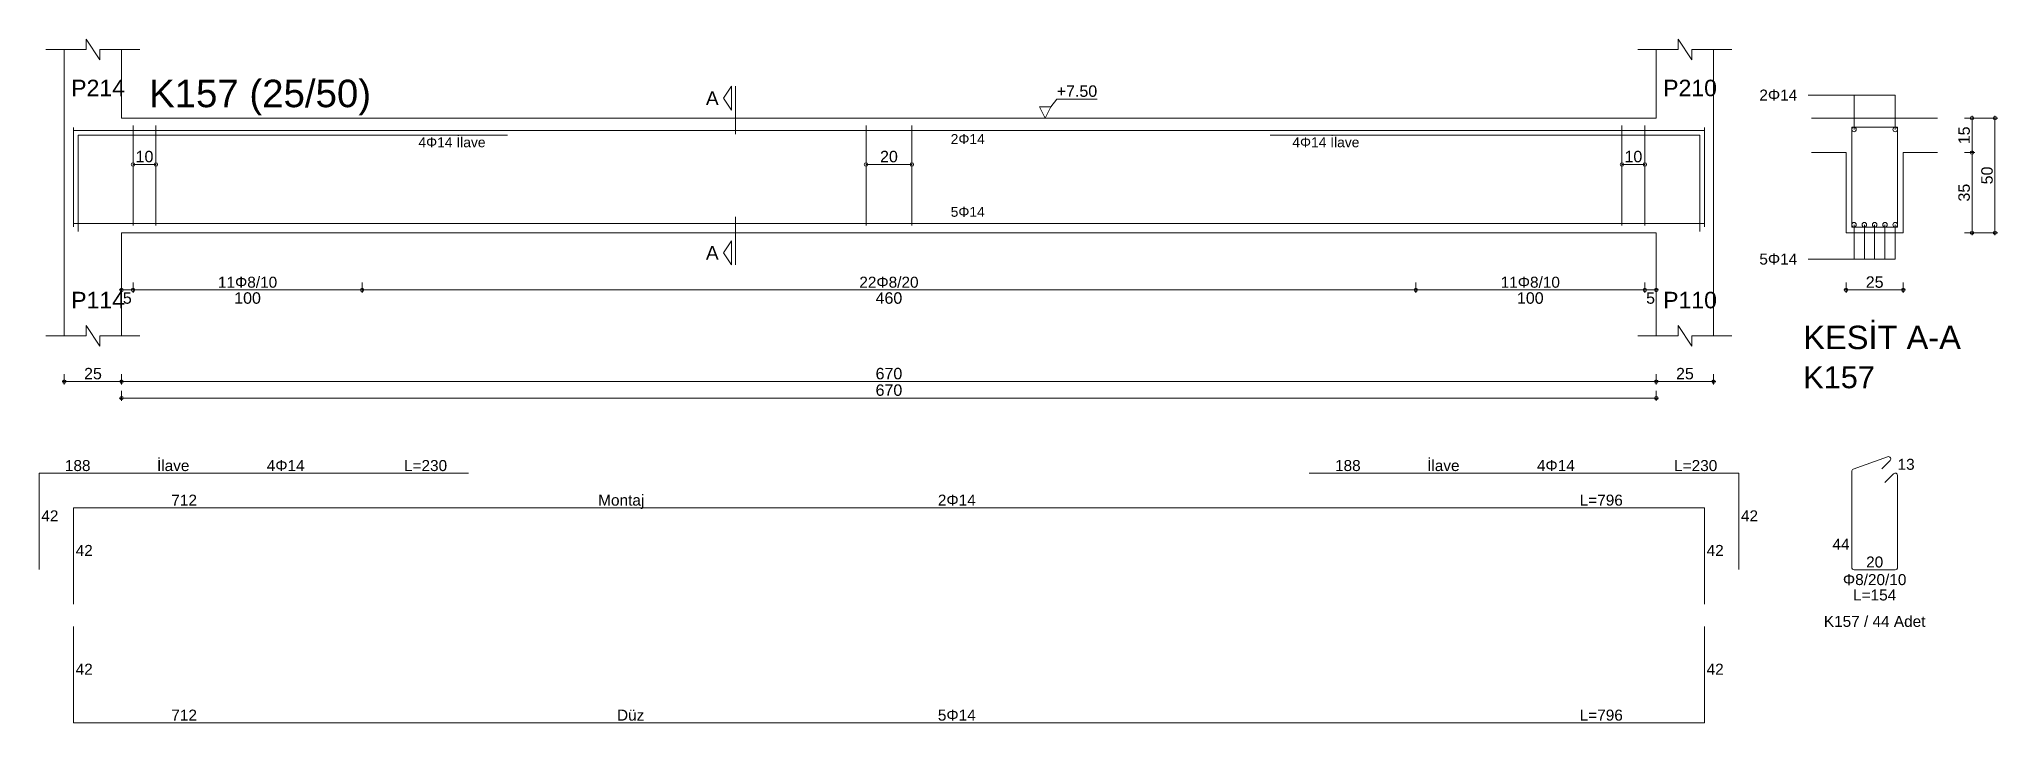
# Model space of a CAD drawing. Header units: millimetres. Extents: x 23801 to 80069, y 9628 to 14137.
# Drawn here: x 44463 to 45745, y 13042 to 13490 of the extents above; entities that cross this region are included whole.
import ezdxf

# ---------------------------------------------------------------- set-up
doc = ezdxf.new("R2010")
doc.units = ezdxf.units.MM
for name, color, linetype in [('Donatı Topl. Uzun. Yazısı', 7, 'Continuous'), ('Donatı Uz. Yazısı', 7, 'Continuous'), ('Donatı Yazısı', 7, 'Continuous'), ('Donatı Çizgisi', 7, 'Continuous'), ('Kiriş', 7, 'Continuous'), ('Standart', 7, 'Continuous'), ('Ölçülendirme', 7, 'Continuous')]:
    doc.layers.add(name, color=color, linetype=linetype)
doc.styles.add('arial_1_18', font='arial.ttf', dxfattribs={"height": 0.2})

# ---------------------------------------------------------------- blocks, each defined once
blk = doc.blocks.new('IDE475Entity7420')
at = {"layer": 'Donatı Çizgisi', "color": 5, "linetype": 'Continuous', "lineweight": 5}
for points in [[(29, 1686.25), (29, 1729.65)], [(29, 1728.25), (741, 1728.25)], [(55, 1686.85), (55, 1730.45)], [(65, 1686.85), (65, 1730.45)], [(375, 1686.85), (375, 1730.45)], [(395, 1686.85), (395, 1730.45)], [(705, 1686.85), (705, 1730.45)], [(715, 1686.85), (715, 1730.45)], [(741, 1686.25), (741, 1729.65)], [(805.33, 1686.15), (805.33, 1729.75)], [(805.33, 1729.75), (825.33, 1729.75)], [(825.33, 1686.15), (825.33, 1729.75)], [(31, 1684.25), (31, 1726.25)], [(31, 1726.25), (218.5, 1726.25)], [(551.5, 1726.25), (739, 1726.25)], [(739, 1684.25), (739, 1726.25)], [(29, 1687.65), (741, 1687.65)], [(805.33, 1686.15), (825.33, 1686.15)], [(806.01, 1580.39), (821.01, 1585.86)], [(818.44, 1580.54), (822.08, 1584.18)], [(14, 1536.65), (14, 1578.65)], [(14, 1578.65), (201.5, 1578.65)], [(568.5, 1578.65), (756, 1578.65)], [(756, 1536.65), (756, 1578.65)], [(805.33, 1537.57), (805.33, 1579.44)], [(819.82, 1574.63), (823.59, 1578.41)], [(825.33, 1537.57), (825.33, 1577.69)], [(29, 1521.55), (29, 1563.55)], [(29, 1563.55), (741, 1563.55)], [(741, 1521.55), (741, 1563.55)], [(806.35, 1536.55), (824.31, 1536.55)], [(29, 1469.7), (29, 1511.7)], [(741, 1469.7), (741, 1511.7)], [(29, 1469.7), (741, 1469.7)]]:
    blk.add_lwpolyline(points, dxfattribs=at)
for centre in [(806.33, 1728.75), (824.33, 1728.75), (806.33, 1687.15), (810.83, 1687.15), (815.33, 1687.15), (819.83, 1687.15), (824.33, 1687.15)]:
    blk.add_circle(centre, 1, dxfattribs=at)
for centre, start, end in [((821.36, 1584.9), 315, 110), ((806.35, 1579.44), 110, 180), ((824.31, 1577.69), 0, 135), ((806.35, 1537.57), 180, 270), ((824.31, 1537.57), 270, 0)]:
    blk.add_arc(centre, 1.02, start, end, dxfattribs=at)
at = {"layer": 'Kiriş', "color": 1, "linetype": 'Continuous', "lineweight": 5}
for points in [[(17, 1763.65), (34.5, 1763.65)], [(25, 1638.65), (25, 1763.65)], [(34.5, 1763.65), (34.5, 1768.15)], [(40.5, 1759.15), (34.5, 1768.15)], [(40.5, 1759.15), (40.5, 1763.65)], [(40.5, 1763.65), (58, 1763.65)], [(50, 1733.65), (50, 1763.65)], [(712, 1763.65), (729.5, 1763.65)], [(720, 1733.65), (720, 1763.65)], [(729.5, 1763.65), (729.5, 1768.15)], [(735.5, 1759.15), (729.5, 1768.15)], [(735.5, 1763.65), (753, 1763.65)], [(735.5, 1759.15), (735.5, 1763.65)], [(745, 1638.65), (745, 1763.65)], [(50, 1733.65), (720, 1733.65)], [(787.83, 1733.65), (842.83, 1733.65)], [(787.83, 1718.65), (802.83, 1718.65)], [(802.83, 1683.65), (802.83, 1718.65)], [(827.83, 1718.65), (842.83, 1718.65)], [(827.83, 1683.65), (827.83, 1718.65)], [(50, 1683.65), (720, 1683.65)], [(50, 1638.65), (50, 1683.65)], [(720, 1638.65), (720, 1683.65)], [(802.83, 1683.65), (827.83, 1683.65)], [(40.5, 1634.15), (34.5, 1643.15)], [(34.5, 1638.65), (34.5, 1643.15)], [(735.5, 1634.15), (729.5, 1643.15)], [(729.5, 1638.65), (729.5, 1643.15)], [(17, 1638.65), (34.5, 1638.65)], [(40.5, 1638.65), (58, 1638.65)], [(40.5, 1634.15), (40.5, 1638.65)], [(712, 1638.65), (729.5, 1638.65)], [(735.5, 1638.65), (753, 1638.65)], [(735.5, 1634.15), (735.5, 1638.65)]]:
    blk.add_lwpolyline(points, dxfattribs=at)
at = {"layer": 'Ölçülendirme', "color": 1, "linetype": 'Continuous', "lineweight": 5}
for points in [[(312.75, 1742.4), (316.25, 1747.65)], [(316.25, 1737.15), (316.25, 1747.65)], [(318, 1726.65), (318, 1747.65)], [(316.25, 1737.15), (312.75, 1742.4)], [(453.25, 1733.65), (450.75, 1738.65)], [(450.75, 1738.65), (455.75, 1738.65)], [(455.75, 1738.65), (453.25, 1733.65)], [(455.75, 1738.65), (458.25, 1741.98)], [(458.25, 1741.98), (475.93, 1741.98)], [(786.33, 1743.75), (824.33, 1743.75)], [(806.33, 1728.75), (806.33, 1743.75)], [(824.33, 1728.75), (824.33, 1743.75)], [(453.25, 1733.65), (453.25, 1733.65)], [(854.58, 1733.65), (869.08, 1733.65)], [(857.83, 1682.65), (857.83, 1734.65)], [(867.83, 1682.65), (867.83, 1734.65)], [(55, 1713.45), (65, 1713.45)], [(375, 1713.45), (395, 1713.45)], [(705, 1713.45), (715, 1713.45)], [(854.58, 1718.65), (859.08, 1718.65)], [(318, 1669.65), (318, 1690.65)], [(806.33, 1672.15), (806.33, 1687.15)], [(810.83, 1672.15), (810.83, 1687.15)], [(815.33, 1672.15), (815.33, 1687.15)], [(819.83, 1672.15), (819.83, 1687.15)], [(824.33, 1672.15), (824.33, 1687.15)], [(312.75, 1674.9), (316.25, 1680.15)], [(316.25, 1669.65), (316.25, 1680.15)], [(854.58, 1683.65), (869.08, 1683.65)], [(316.25, 1669.65), (312.75, 1674.9)], [(786.33, 1672.15), (824.33, 1672.15)], [(50, 1657.4), (50, 1661.9)], [(55, 1657.4), (55, 1661.9)], [(155, 1657.4), (155, 1661.9)], [(615, 1657.4), (615, 1661.9)], [(715, 1657.4), (715, 1661.9)], [(720, 1657.4), (720, 1661.9)], [(802.83, 1657.4), (802.83, 1661.9)], [(827.83, 1657.4), (827.83, 1661.9)], [(49, 1658.65), (721, 1658.65)], [(801.83, 1658.65), (828.83, 1658.65)], [(24, 1618.65), (746, 1618.65)], [(25, 1617.4), (25, 1621.9)], [(50, 1617.4), (50, 1621.9)], [(720, 1617.4), (720, 1621.9)], [(745, 1617.4), (745, 1621.9)], [(49, 1611.45), (721, 1611.45)], [(50, 1610.2), (50, 1614.7)], [(720, 1610.2), (720, 1614.7)]]:
    blk.add_lwpolyline(points, dxfattribs=at)
for centre in [(857.83, 1733.65), (867.83, 1733.65), (857.83, 1718.65), (55, 1713.45), (65, 1713.45), (375, 1713.45), (395, 1713.45), (705, 1713.45), (715, 1713.45), (857.83, 1683.65), (867.83, 1683.65), (50, 1658.65), (55, 1658.65), (55, 1658.65), (155, 1658.65), (155, 1658.65), (615, 1658.65), (615, 1658.65), (715, 1658.65), (715, 1658.65), (720, 1658.65), (802.83, 1658.65), (827.83, 1658.65), (25, 1618.65), (50, 1618.65), (50, 1618.65), (720, 1618.65), (720, 1618.65), (745, 1618.65), (50, 1611.45), (720, 1611.45)]:
    blk.add_circle(centre, 0.75, dxfattribs=at)
at = {"layer": 'Donatı Topl. Uzun. Yazısı', "color": 1, "linetype": 'Continuous', "lineweight": 5, "style": 'arial_1_18'}
for s, p in [('L=230', (173.29, 1579.61)), ('L=230', (727.79, 1579.61)), ('L=796', (686.57, 1564.51)), ('L=154', (805.92, 1523.11)), ('L=796', (686.57, 1470.66))]:
    blk.add_text(s, height=4.8, dxfattribs=at).set_placement(p)
at = {"layer": 'Donatı Uz. Yazısı', "color": 1, "linetype": 'Continuous', "lineweight": 5, "style": 'arial_1_18'}
for s, p in [('188', (25.25, 1579.61)), ('188', (579.75, 1579.61)), ('13', (825.33, 1580.15)), ('712', (71.72, 1564.51)), ('42', (14.96, 1557.65)), ('42', (756.96, 1557.65)), ('44', (796.92, 1545.27)), ('42', (29.96, 1542.55)), ('42', (741.96, 1542.55)), ('20', (811.61, 1537.51)), ('42', (29.96, 1490.7)), ('42', (741.96, 1490.7)), ('712', (71.72, 1470.66))]:
    blk.add_text(s, height=4.8, dxfattribs=at).set_placement(p)
at = {"layer": 'Donatı Yazısı', "color": 5, "linetype": 'Continuous', "lineweight": 5, "style": 'arial_1_18'}
for s, height, p in [('2Φ14', 4.8, (765, 1741.35)), ('4Φ14 İlave', 4.32, (179.59, 1720.97)), ('4Φ14 İlave', 4.32, (561.1, 1720.97)), ('5Φ14', 4.8, (765, 1669.75)), ('4Φ14', 4.8, (113.38, 1579.61)), ('4Φ14', 4.8, (667.88, 1579.61)), ('2Φ14', 4.8, (406.36, 1564.51)), ('Φ8/20/10', 4.8, (801.47, 1529.83)), ('K157 / 44 Adet', 4.8, (793.15, 1511.59)), ('5Φ14', 4.8, (406.36, 1470.66))]:
    blk.add_text(s, height=height, dxfattribs=at).set_placement(p)
for s, p in [('2Φ14', (411.96, 1722.37)), ('5Φ14', (411.96, 1690.61))]:
    blk.add_text(s, height=4.32, rotation=360, dxfattribs=at).set_placement(p)
at = {"layer": 'Donatı Yazısı', "color": 1, "linetype": 'Continuous', "lineweight": 5, "style": 'arial_1_18'}
for s, p in [('İlave', (65.46, 1579.61)), ('İlave', (619.96, 1579.61)), ('Montaj', (258.07, 1564.51)), ('Düz', (266.28, 1470.66))]:
    blk.add_text(s, height=4.8, dxfattribs=at).set_placement(p)
at = {"layer": 'Kiriş', "color": 1, "linetype": 'Continuous', "lineweight": 5, "style": 'arial_1_18'}
for s, height, p in [('P214', 7.2, (28, 1743.25)), ('K157 (25/50)', 12, (62, 1738.45)), ('P210', 7.2, (723, 1743.25)), ('P114', 7.2, (28, 1650.65)), ('P110', 7.2, (723, 1650.65)), ('KESİT A-A', 10.2, (784.13, 1632.85)), ('K157', 9.6, (784.13, 1615.77))]:
    blk.add_text(s, height=height, dxfattribs=at).set_placement(p)
at = {"layer": 'Ölçülendirme', "color": 1, "linetype": 'Continuous', "lineweight": 5, "style": 'arial_1_18'}
for s, height, p in [('A', 5.95, (305.11, 1739.42)), ('+7.50', 5, (458.25, 1742.98)), ('A', 5.95, (305.11, 1671.92)), ('25', 5, (811.45, 1659.61)), ('5', 5, (50.56, 1652.65)), ('100', 5, (99.17, 1652.65)), ('460', 5, (379.17, 1652.65)), ('100', 5, (659.17, 1652.65)), ('5', 5, (715.56, 1652.65)), ('25', 5, (33.62, 1619.65)), ('670', 5, (379.17, 1619.65)), ('25', 5, (728.62, 1619.65)), ('670', 5, (379.17, 1612.45))]:
    blk.add_text(s, height=height, dxfattribs=at).set_placement(p)
for s, rotation, p in [('15', 90, (856.87, 1722.27)), ('10', 360, (56.12, 1714.41)), ('20', 360, (381.12, 1714.41)), ('10', 360, (706.12, 1714.41)), ('50', 90, (866.87, 1704.77)), ('35', 90, (856.87, 1697.27))]:
    blk.add_text(s, height=5, rotation=rotation, dxfattribs=at).set_placement(p)
at = {"layer": 'Ölçülendirme', "color": 5, "linetype": 'Continuous', "lineweight": 5, "style": 'arial_1_18'}
for s, p in [('11Φ8/10', (92.07, 1659.65)), ('22Φ8/20', (372.07, 1659.65)), ('11Φ8/10', (652.07, 1659.65))]:
    blk.add_text(s, height=4.8, dxfattribs=at).set_placement(p)

msp = doc.modelspace()

# ---------------------------------------------------------------- block references
at = {"layer": 'Standart', "xscale": 1.5, "yscale": 1.5, "zscale": 1.5}
msp.add_blockref('IDE475Entity7420', (44441.7, 10837.3), dxfattribs=at)

doc.saveas('drawing.dxf')
